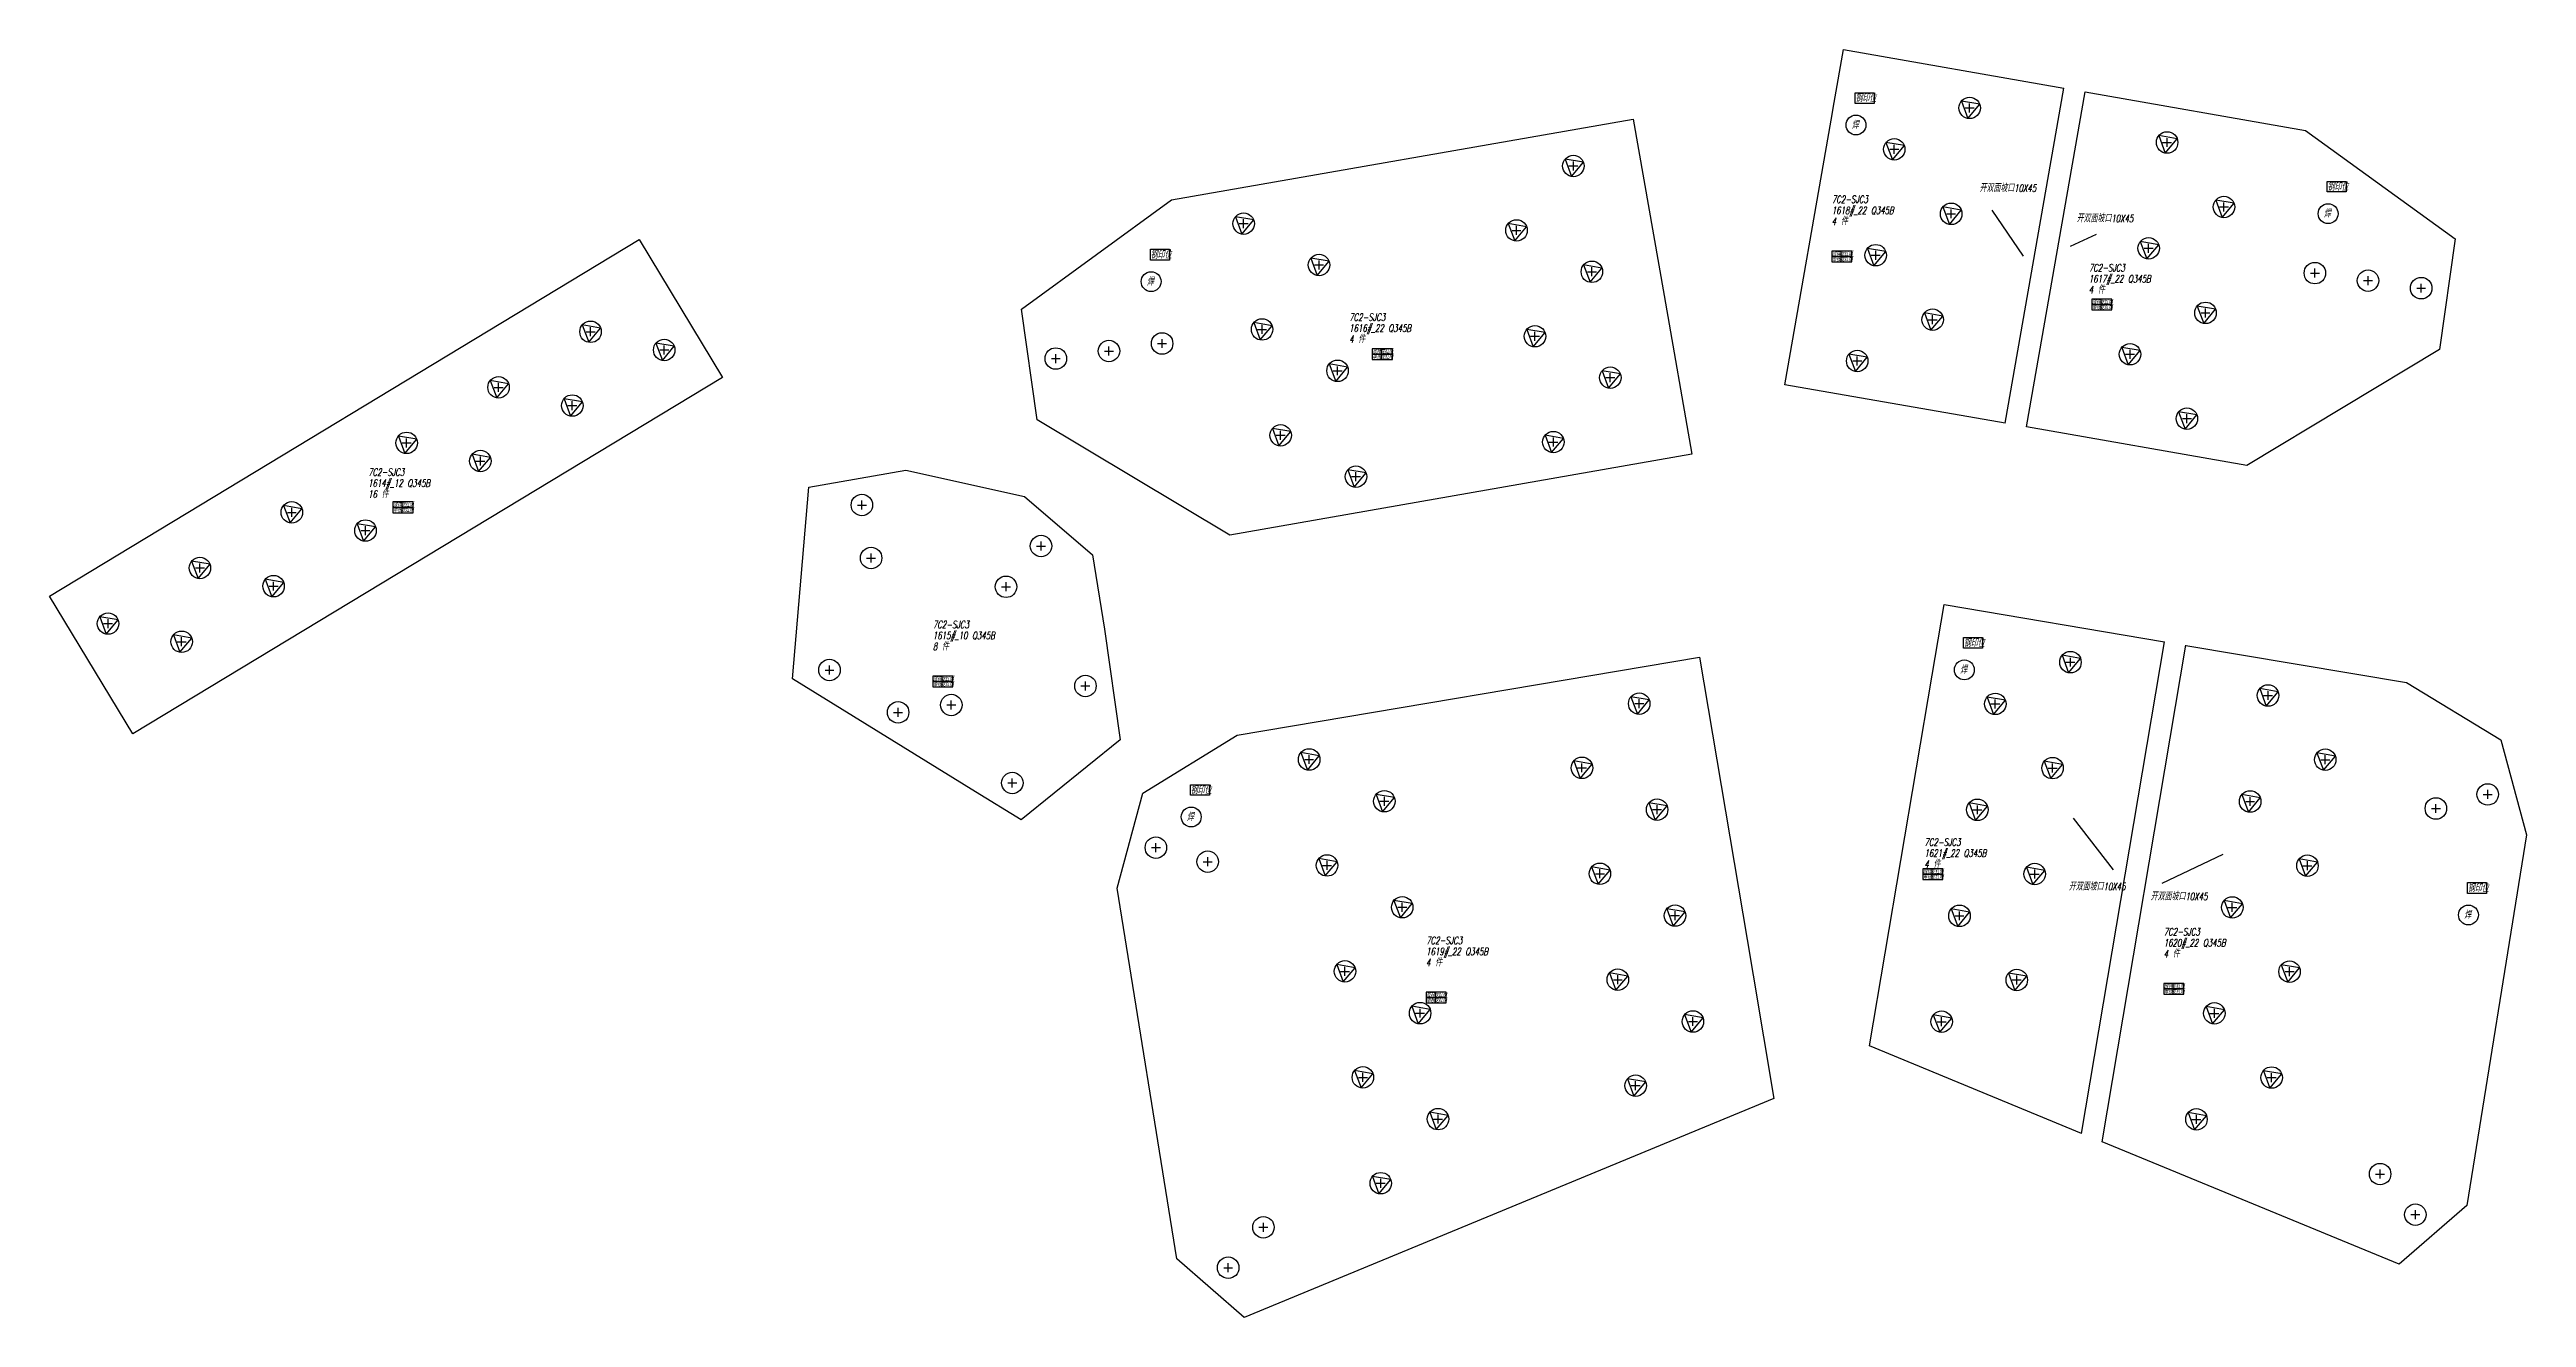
# Model space of a CAD drawing. Header units: millimetres. Extents: x -70.1 to 12, y -14.6 to 1.8.
# Drawn here: x 0.528 to 3.296, y -5.101 to -3.685 of the extents above; entities that cross this region are included whole.
import ezdxf
from ezdxf.enums import TextEntityAlignment as Align

# ---------------------------------------------------------------- set-up
doc = ezdxf.new("R2010")
doc.units = ezdxf.units.MM
doc.header["$LTSCALE"] = 0.035
doc.header["$PDMODE"] = 2
doc.header["$PDSIZE"] = 0.005
for name, color, linetype in [('3018', 7, 'Continuous'), ('文字', 100, 'Continuous'), ('板形', 255, 'Continuous'), ('标注', 132, 'Continuous'), ('签名', 141, 'Continuous')]:
    doc.layers.add(name, color=color, linetype=linetype)
doc.styles.add('HZ', font='txt.shx', dxfattribs={"width": 0.7, "oblique": 12, "bigfont": 'hztxt.shx'})
doc.styles.get("Standard").update_dxf_attribs({"font": 'txt', "width": 0.7, "oblique": 12})
doc.dimstyles.new('ISO-25', dxfattribs={"dimtxt": 2.5, "dimasz": 0.0025, "dimexe": 1.25, "dimexo": 0.625, "dimtad": 1, "dimtxsty": 'Standard', "dimcen": 2.5, "dimadec": 0, "dimazin": 0, "dimtfac": 1, "dimtmove": 0, "dimatfit": 3, "dimfxl": 0, "dimarcsym": 0})

msp = doc.modelspace()

# ---------------------------------------------------------------- texts
at = {"layer": '3018', "color": 7, "linetype": 'Continuous', "style": 'HZ', "oblique": 12, "width": 0.7}
for s, p in [('钢印位', (2.5457, -3.7433)), ('焊', (2.5416, -3.7733)), ('开双面坡口10X45', (2.6843, -3.8436)), ('钢印位', (3.0732, -3.8424)), ('开双面坡口10X45', (2.7928, -3.8775)), ('焊', (3.0691, -3.8723)), ('钢印位', (1.7581, -3.9183)), ('焊', (1.754, -3.9482)), ('钢印位', (2.6668, -4.3519)), ('焊', (2.6627, -4.3818)), ('钢印位', (1.8028, -4.5162)), ('焊', (1.7987, -4.5461)), ('开双面坡口10X45', (2.7841, -4.6237)), ('钢印位', (3.23, -4.6256)), ('开双面坡口10X45', (2.8756, -4.6347)), ('焊', (3.2259, -4.6555))]:
    msp.add_text(s, height=0.00821, dxfattribs=at).set_placement(p)
at = {"layer": '文字', "color": 1, "style": 'HZ', "oblique": 12, "width": 0.7}
for s, p in [('4 件', (2.5193, -3.8807)), ('7C2-SJC3', (2.5193, -3.8561)), ('1618#_22 Q345B', (2.5193, -3.8684)), ('7C2-SJC3', (2.8065, -3.9325)), ('4 件', (2.8065, -3.9571)), ('1617#_22 Q345B', (2.8065, -3.9448)), ('7C2-SJC3', (1.98, -3.9877)), ('4 件', (1.98, -4.0123)), ('1616#_22 Q345B', (1.98, -4)), ('7C2-SJC3', (0.8838, -4.1607)), ('1614#_12 Q345B', (0.8838, -4.173)), ('16 件', (0.8838, -4.1853)), ('7C2-SJC3', (1.5148, -4.3309)), ('1615#_10 Q345B', (1.5148, -4.3432)), ('8 件', (1.5148, -4.3555)), ('7C2-SJC3', (2.6228, -4.574)), ('4 件', (2.6228, -4.5986)), ('1621#_22 Q345B', (2.6228, -4.5863)), ('7C2-SJC3', (2.066, -4.6838)), ('7C2-SJC3', (2.8902, -4.6741)), ('1620#_22 Q345B', (2.8902, -4.6864)), ('4 件', (2.066, -4.7085)), ('1619#_22 Q345B', (2.066, -4.6962)), ('4 件', (2.8902, -4.6987))]:
    msp.add_text(s, height=0.00821, dxfattribs=at).set_placement(p)

# ---------------------------------------------------------------- blocks, each defined once
blk = doc.blocks.new('bqian')
for p, q in [((0.045, 0.024), (0, 0.024)), ((0, 0.024), (0, 0.012)), ((0, 0.012), (0.045, 0.012)), ((0.045, 0.012), (0, 0.012)), ((0, 0.012), (0, 0)), ((0, 0), (0.045, 0)), ((0.02, 0.024), (0.02, 0)), ((0.045, 0.012), (0.045, 0.024)), ((0.045, 0), (0.045, 0.012))]:
    blk.add_line(p, q)
at = {"style": 'HZ', "oblique": 12, "width": 0.7}
for s, p in [('放样', (0.01, 0.018)), ('审核', (0.01, 0.006))]:
    blk.add_text(s, height=0.00985, dxfattribs=at).set_placement(p, align=Align.MIDDLE_CENTER)
for p in [(0.0325, 0.018), (0.0325, 0.006)]:
    blk.add_attdef('龙红雨', text='', height=0.00985, dxfattribs=at).set_placement(p, align=Align.MIDDLE_CENTER)
blk = doc.blocks.new('eo')
at = {"color": 211}
blk.add_circle((0, 0), 1, dxfattribs=at)
at = {"layer": '标注', "color": 1}
blk.add_lwpolyline([(-0.17, -0.98), (0.94, 0.34), (-0.77, 0.64)], close=True, dxfattribs=at)
blk = doc.blocks.new('co')
at = {"color": 211}
blk.add_circle((0, 0), 1, dxfattribs=at)

# ---------------------------------------------------------------- linework, layer by layer
at = {"color": 7, "linetype": 'Continuous'}
for points in [[(2.5454, -3.7329), (2.5667, -3.7329), (2.5667, -3.7448), (2.5454, -3.7448)], [(3.073, -3.8319), (3.0942, -3.8319), (3.0942, -3.8438), (3.073, -3.8438)], [(1.7579, -3.9078), (1.7791, -3.9078), (1.7791, -3.9198), (1.7579, -3.9198)], [(2.6665, -4.3414), (2.6878, -4.3414), (2.6878, -4.3533), (2.6665, -4.3533)], [(1.8026, -4.5057), (1.8238, -4.5057), (1.8238, -4.5176), (1.8026, -4.5176)], [(3.2298, -4.6151), (3.251, -4.6151), (3.251, -4.6271), (3.2298, -4.6271)]]:
    msp.add_lwpolyline(points, close=True, dxfattribs=at)
for centre in [(2.5463, -3.769), (3.0739, -3.868), (1.7587, -3.9439), (2.6674, -4.3775), (1.8035, -4.5418), (3.2307, -4.6512)]:
    msp.add_circle(centre, 0.0111, dxfattribs=at)
at = {"layer": '板形', "color": 1}
for p, q in [((2.5221, -3.7438), (2.5325, -3.6847)), ((2.5325, -3.6847), (2.7787, -3.7278)), ((2.7132, -4.1021), (2.7787, -3.7278)), ((2.7369, -4.1062), (2.8023, -3.7319)), ((2.8023, -3.7319), (3.0486, -3.775)), ((1.7813, -3.8526), (2.2974, -3.7624)), ((2.2974, -3.7624), (2.3319, -3.9594)), ((2.467, -4.059), (2.5186, -3.7635)), ((2.5186, -3.7635), (2.5221, -3.7438)), ((3.0486, -3.775), (3.2159, -3.896)), ((3.0486, -3.775), (3.0486, -3.775)), ((1.614, -3.9745), (1.7813, -3.8526)), ((0.5278, -4.2951), (1.1868, -3.8968)), ((1.1868, -3.8968), (1.2799, -4.0509)), ((3.2159, -3.896), (3.1985, -4.0197)), ((1.6315, -4.0983), (1.614, -3.9745)), ((2.3319, -3.9594), (2.3629, -4.1367)), ((2.3319, -3.9594), (2.3319, -3.9594)), ((3.1985, -4.0197), (2.9831, -4.1493)), ((3.1985, -4.0197), (3.1985, -4.0197)), ((1.2799, -4.0509), (0.6209, -4.4491)), ((2.7132, -4.1021), (2.467, -4.059)), ((1.8468, -4.2269), (1.6315, -4.0983)), ((2.9831, -4.1493), (2.7369, -4.1062)), ((2.3629, -4.1367), (1.8468, -4.2269)), ((1.3581, -4.3875), (1.3761, -4.1734)), ((1.3761, -4.1734), (1.4845, -4.1545)), ((1.4845, -4.1545), (1.6173, -4.1839)), ((1.6173, -4.1839), (1.6931, -4.2491)), ((1.8468, -4.2269), (1.8468, -4.2269)), ((1.6931, -4.2491), (1.7066, -4.3319)), ((0.6209, -4.4491), (0.5278, -4.2951)), ((2.6314, -4.3833), (2.6447, -4.3044)), ((2.6447, -4.3044), (2.8912, -4.3461)), ((1.7066, -4.3319), (1.724, -4.4557)), ((1.7066, -4.3319), (1.7066, -4.3319)), ((1.8547, -4.4506), (2.3714, -4.3633)), ((2.3714, -4.3633), (2.4247, -4.6788)), ((2.7985, -4.8951), (2.8912, -4.346)), ((2.8213, -4.9045), (2.9149, -4.35)), ((2.9149, -4.3501), (3.1614, -4.3917)), ((1.5624, -4.5136), (1.3581, -4.3875)), ((2.5614, -4.7974), (2.6314, -4.3833)), ((3.1614, -4.3917), (3.2668, -4.4557)), ((1.724, -4.4557), (1.6134, -4.545)), ((1.7494, -4.5151), (1.8547, -4.4506)), ((3.2668, -4.4557), (3.2955, -4.5619)), ((3.2668, -4.4557), (3.2668, -4.4557)), ((1.6134, -4.545), (1.5624, -4.5136)), ((1.7207, -4.6213), (1.7494, -4.5151)), ((1.6134, -4.545), (1.6134, -4.545)), ((3.2955, -4.5619), (3.2288, -4.9757)), ((1.7874, -5.0351), (1.7207, -4.6213)), ((2.4247, -4.6788), (2.4314, -4.7183)), ((2.4314, -4.7183), (2.4547, -4.8563)), ((2.4314, -4.7183), (2.4314, -4.7183)), ((2.7985, -4.8951), (2.5614, -4.7974)), ((2.4547, -4.8563), (1.8628, -5.1007)), ((3.1533, -5.0413), (2.8213, -4.9045)), ((3.2288, -4.9757), (3.1533, -5.0413)), ((3.2288, -4.9757), (3.2288, -4.9757)), ((1.8628, -5.1007), (1.7874, -5.0351)), ((1.8628, -5.1007), (1.8628, -5.1007))]:
    msp.add_line(p, q, dxfattribs=at)
at = {"layer": '签名', "color": 1}
for p in [(2.6733, -3.7499), (2.5891, -3.7961), (2.894, -3.7885), (2.2305, -3.8147), (1.8621, -3.8791), (2.6527, -3.8682), (2.9575, -3.8605), (2.167, -3.8867), (2.8733, -3.9067), (1.9463, -3.9253), (2.2512, -3.9329), (2.5684, -3.9144), (3.0591, -3.9344), (3.1185, -3.9428), (3.1779, -3.9512), (2.632, -3.9864), (2.9369, -3.9788), (1.1323, -3.9999), (1.771, -4.013), (1.8827, -3.9973), (2.1876, -4.0049), (1.2146, -4.0202), (1.6522, -4.0298), (1.7116, -4.0214), (1.967, -4.0435), (2.5477, -4.0325), (2.8526, -4.025), (1.0295, -4.062), (2.2718, -4.0511), (1.1119, -4.0823), (2.9161, -4.0969), (0.9268, -4.124), (1.9034, -4.1155), (2.2082, -4.1231), (1.0092, -4.1443), (1.9876, -4.1617), (0.7985, -4.2016), (1.4355, -4.1934), (0.8808, -4.2219), (1.6357, -4.2392), (0.6958, -4.2637), (1.4458, -4.2526), (0.7781, -4.284), (1.5966, -4.2847), (0.5931, -4.3258), (0.6754, -4.3461), (1.3993, -4.3777), (2.786, -4.3689), (1.6853, -4.3955), (1.476, -4.425), (1.5354, -4.4167), (2.3041, -4.4152), (2.702, -4.4155), (3.0068, -4.4061), (1.9353, -4.4776), (2.2401, -4.4869), (2.766, -4.4872), (3.0707, -4.4778), (1.6036, -4.5038), (2.0193, -4.5242), (2.3241, -4.5336), (2.682, -4.5338), (2.9868, -4.5245), (3.1943, -4.5323), (3.2522, -4.5166), (1.764, -4.576), (1.8219, -4.5917), (1.9553, -4.5959), (3.0508, -4.5962), (2.2602, -4.6052), (2.746, -4.6055), (2.0393, -4.6426), (2.3441, -4.6519), (2.662, -4.6522), (2.9668, -4.6428), (1.9753, -4.7142), (2.2802, -4.7235), (2.726, -4.7238), (3.0308, -4.7145), (2.0593, -4.7609), (2.9468, -4.7611), (2.3641, -4.7702), (2.642, -4.7704), (1.9953, -4.8326), (2.3001, -4.8418), (3.0108, -4.8328), (2.0793, -4.8792), (2.9268, -4.8795), (2.0153, -4.9508), (3.132, -4.9406), (3.1714, -4.9859), (1.8842, -5), (1.8448, -5.0452)]:
    msp.add_point(p, dxfattribs=at)

# ---------------------------------------------------------------- block references
at = {"color": 1, "xscale": 0.012, "yscale": 0.012, "zscale": 0.012}
for name, p in [('eo', (2.6733, -3.7499)), ('eo', (2.5891, -3.7961)), ('eo', (2.894, -3.7885)), ('eo', (2.2305, -3.8147)), ('eo', (1.8621, -3.8791)), ('eo', (2.167, -3.8867)), ('eo', (2.6527, -3.8682)), ('eo', (2.9575, -3.8605)), ('eo', (2.5684, -3.9144)), ('eo', (2.8733, -3.9067)), ('eo', (1.9463, -3.9253)), ('eo', (2.2512, -3.9329)), ('co', (3.0591, -3.9344)), ('co', (3.1185, -3.9428)), ('co', (3.1779, -3.9512)), ('eo', (1.8827, -3.9973)), ('eo', (2.632, -3.9864)), ('eo', (2.9369, -3.9788)), ('eo', (1.1323, -3.9999)), ('eo', (1.2146, -4.0202)), ('co', (1.7116, -4.0214)), ('co', (1.771, -4.013)), ('eo', (2.1876, -4.0049)), ('eo', (2.8526, -4.025)), ('co', (1.6522, -4.0298)), ('eo', (1.967, -4.0435)), ('eo', (2.2718, -4.0511)), ('eo', (2.5477, -4.0325)), ('eo', (1.0295, -4.062)), ('eo', (1.1119, -4.0823)), ('eo', (2.9161, -4.0969)), ('eo', (0.9268, -4.124)), ('eo', (1.9034, -4.1155)), ('eo', (2.2082, -4.1231)), ('eo', (1.0092, -4.1443)), ('eo', (1.9876, -4.1617)), ('eo', (0.7985, -4.2016)), ('co', (1.4355, -4.1934)), ('eo', (0.8808, -4.2219)), ('co', (1.6357, -4.2392)), ('eo', (0.6958, -4.2637)), ('co', (1.4458, -4.2526)), ('eo', (0.7781, -4.284)), ('co', (1.5966, -4.2847)), ('eo', (0.5931, -4.3258)), ('eo', (0.6754, -4.3461)), ('co', (1.3993, -4.3777)), ('eo', (2.786, -4.3689)), ('co', (1.6853, -4.3955)), ('eo', (3.0068, -4.4061)), ('co', (1.476, -4.425)), ('co', (1.5354, -4.4167)), ('eo', (2.3041, -4.4152)), ('eo', (2.702, -4.4155)), ('eo', (1.9353, -4.4776)), ('eo', (2.2401, -4.4869)), ('eo', (2.766, -4.4872)), ('eo', (3.0707, -4.4778)), ('co', (1.6036, -4.5038)), ('co', (3.2522, -4.5166)), ('eo', (2.0193, -4.5242)), ('eo', (2.3241, -4.5336)), ('eo', (2.682, -4.5338)), ('eo', (2.9868, -4.5245)), ('co', (3.1943, -4.5323)), ('co', (1.764, -4.576)), ('co', (1.8219, -4.5917)), ('eo', (1.9553, -4.5959)), ('eo', (2.2602, -4.6052)), ('eo', (2.746, -4.6055)), ('eo', (3.0508, -4.5962)), ('eo', (2.0393, -4.6426)), ('eo', (2.3441, -4.6519)), ('eo', (2.662, -4.6522)), ('eo', (2.9668, -4.6428)), ('eo', (1.9753, -4.7142)), ('eo', (3.0308, -4.7145)), ('eo', (2.2802, -4.7235)), ('eo', (2.726, -4.7238)), ('eo', (2.0593, -4.7609)), ('eo', (2.3641, -4.7702)), ('eo', (2.642, -4.7704)), ('eo', (2.9468, -4.7611)), ('eo', (1.9953, -4.8326)), ('eo', (2.3001, -4.8418)), ('eo', (3.0108, -4.8328)), ('eo', (2.0793, -4.8792)), ('eo', (2.9268, -4.8795)), ('eo', (2.0153, -4.9508)), ('co', (3.132, -4.9406)), ('co', (3.1714, -4.9859)), ('co', (1.8842, -5)), ('co', (1.8448, -5.0452))]:
    msp.add_blockref(name, p, dxfattribs=at)
at = {"layer": '签名', "color": 1}
ref = msp.add_blockref('bqian', (2.5193, -3.9218), dxfattribs=dict(at, xscale=0.5, yscale=0.5, zscale=0.5))
ref.add_attrib('龙红雨', '龙红雨', dxfattribs={"layer": '0', "height": 0.00493, "style": 'HZ', "oblique": 12, "width": 0.7}).set_placement((2.5356, -3.9128), align=Align.MIDDLE_CENTER)
ref.add_attrib('龙红雨', '龙红雨', dxfattribs={"layer": '0', "height": 0.00493, "style": 'HZ', "oblique": 12, "width": 0.7}).set_placement((2.5356, -3.9188), align=Align.MIDDLE_CENTER)
ref = msp.add_blockref('bqian', (2.8099, -3.9755), dxfattribs=dict(at, xscale=0.5, yscale=0.5, zscale=0.5))
ref.add_attrib('龙红雨', '龙红雨', dxfattribs={"layer": '0', "height": 0.00493, "style": 'HZ', "oblique": 12, "width": 0.7}).set_placement((2.8262, -3.9665), align=Align.MIDDLE_CENTER)
ref.add_attrib('龙红雨', '龙红雨', dxfattribs={"layer": '0', "height": 0.00493, "style": 'HZ', "oblique": 12, "width": 0.7}).set_placement((2.8262, -3.9725), align=Align.MIDDLE_CENTER)
ref = msp.add_blockref('bqian', (2.0058, -4.0308), dxfattribs=dict(at, xscale=0.5, yscale=0.5, zscale=0.5))
ref.add_attrib('龙红雨', '龙红雨', dxfattribs={"layer": '0', "height": 0.00493, "style": 'HZ', "oblique": 12, "width": 0.7}).set_placement((2.0221, -4.0218), align=Align.MIDDLE_CENTER)
ref.add_attrib('龙红雨', '龙红雨', dxfattribs={"layer": '0', "height": 0.00493, "style": 'HZ', "oblique": 12, "width": 0.7}).set_placement((2.0221, -4.0278), align=Align.MIDDLE_CENTER)
ref = msp.add_blockref('bqian', (0.9115, -4.202), dxfattribs=dict(at, xscale=0.5, yscale=0.5, zscale=0.5))
ref.add_attrib('龙红雨', '龙红雨', dxfattribs={"layer": '0', "height": 0.00493, "style": 'HZ', "oblique": 12, "width": 0.7}).set_placement((0.9277, -4.193), align=Align.MIDDLE_CENTER)
ref.add_attrib('龙红雨', '龙红雨', dxfattribs={"layer": '0', "height": 0.00493, "style": 'HZ', "oblique": 12, "width": 0.7}).set_placement((0.9277, -4.199), align=Align.MIDDLE_CENTER)
ref = msp.add_blockref('bqian', (1.5148, -4.3965), dxfattribs=dict(at, xscale=0.5, yscale=0.5, zscale=0.5))
ref.add_attrib('龙红雨', '龙红雨', dxfattribs={"layer": '0', "height": 0.00493, "style": 'HZ', "oblique": 12, "width": 0.7}).set_placement((1.5311, -4.3875), align=Align.MIDDLE_CENTER)
ref.add_attrib('龙红雨', '龙红雨', dxfattribs={"layer": '0', "height": 0.00493, "style": 'HZ', "oblique": 12, "width": 0.7}).set_placement((1.5311, -4.3935), align=Align.MIDDLE_CENTER)
ref = msp.add_blockref('bqian', (2.6209, -4.6117), dxfattribs=dict(at, xscale=0.5, yscale=0.5, zscale=0.5))
ref.add_attrib('龙红雨', '龙红雨', dxfattribs={"layer": '0', "height": 0.00493, "style": 'HZ', "oblique": 12, "width": 0.7}).set_placement((2.6371, -4.6027), align=Align.MIDDLE_CENTER)
ref.add_attrib('龙红雨', '龙红雨', dxfattribs={"layer": '0', "height": 0.00493, "style": 'HZ', "oblique": 12, "width": 0.7}).set_placement((2.6371, -4.6087), align=Align.MIDDLE_CENTER)
ref = msp.add_blockref('bqian', (2.8902, -4.7398), dxfattribs=dict(at, xscale=0.5, yscale=0.5, zscale=0.5))
ref.add_attrib('龙红雨', '龙红雨', dxfattribs={"layer": '0', "height": 0.00493, "style": 'HZ', "oblique": 12, "width": 0.7}).set_placement((2.9064, -4.7308), align=Align.MIDDLE_CENTER)
ref.add_attrib('龙红雨', '龙红雨', dxfattribs={"layer": '0', "height": 0.00493, "style": 'HZ', "oblique": 12, "width": 0.7}).set_placement((2.9064, -4.7368), align=Align.MIDDLE_CENTER)
ref = msp.add_blockref('bqian', (2.066, -4.7495), dxfattribs=dict(at, xscale=0.5, yscale=0.5, zscale=0.5))
ref.add_attrib('龙红雨', '龙红雨', dxfattribs={"layer": '0', "height": 0.00493, "style": 'HZ', "oblique": 12, "width": 0.7}).set_placement((2.0822, -4.7405), align=Align.MIDDLE_CENTER)
ref.add_attrib('龙红雨', '龙红雨', dxfattribs={"layer": '0', "height": 0.00493, "style": 'HZ', "oblique": 12, "width": 0.7}).set_placement((2.0822, -4.7465), align=Align.MIDDLE_CENTER)

msp.set_redraw_order([(e.dxf.handle, doc.entitydb.next_handle()) for e in msp.query("TEXT MTEXT ATTDEF DIMENSION ARC_DIMENSION")])  # texts and dimensions are drawn at this point

# ---------------------------------------------------------------- leaders
at = {"layer": '标注', "color": 1}
for points in [[(2.7336, -3.9153), (2.6986, -3.8642)], [(2.7861, -3.9042), (2.8151, -3.8909)], [(2.8341, -4.6009), (2.7894, -4.5431)], [(2.8884, -4.6158), (2.9568, -4.5834)]]:
    msp.add_leader(points, dimstyle='ISO-25', override={"dimtxt": 0.005, "dimexe": 0.0025, "dimexo": 0, "dimgap": 0.0025, "dimtad": 0, "dimlfac": 1000, "dimrnd": 1, "dimtsz": 0.0025}, dxfattribs=at)

doc.saveas('drawing.dxf')
